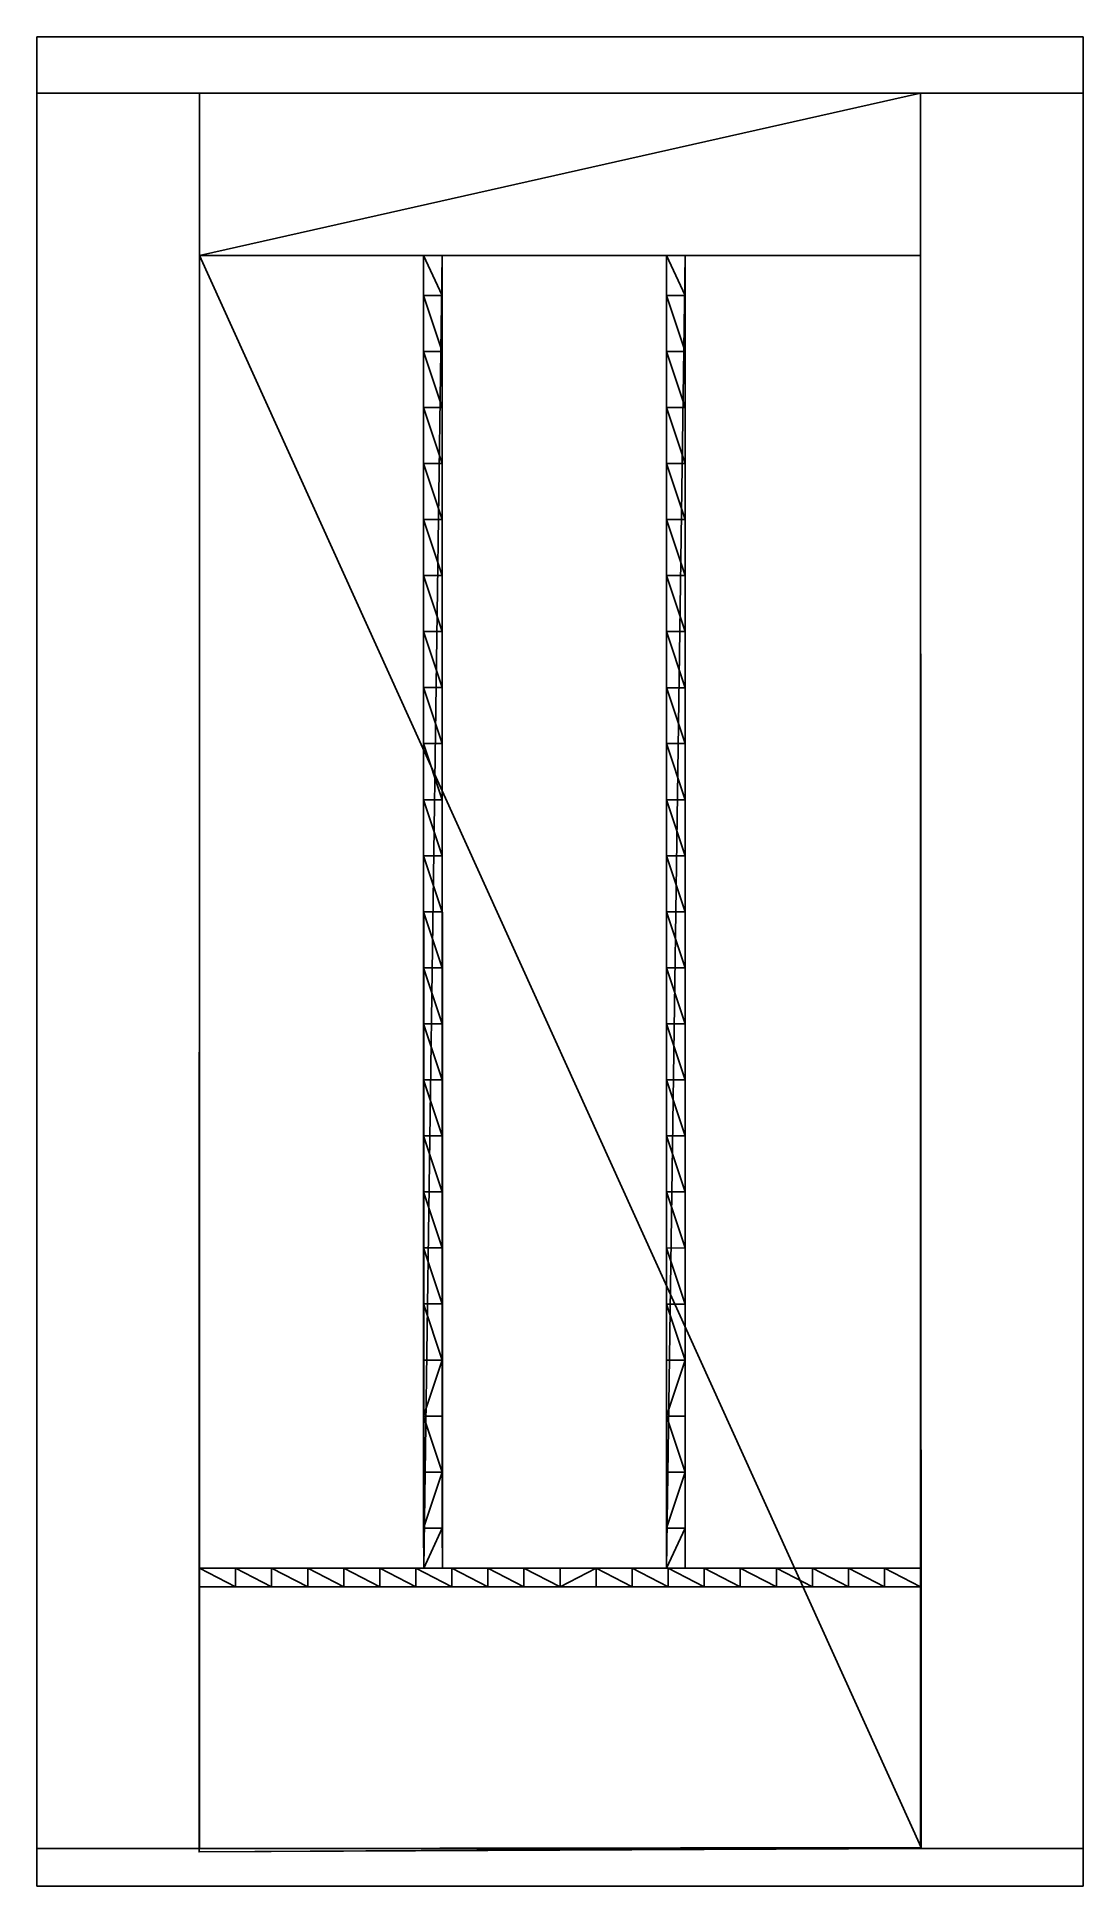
# Model space of a CAD drawing. Extents: x -140 to 140, y 0 to 495.
import ezdxf

# ---------------------------------------------------------------- set-up
doc = ezdxf.new("R2010")
doc.units = 0
doc.layers.get('0').update_dxf_attribs({"linetype": 'CONTINUOUS'})
doc.layers.add('BRANCO', color=7, linetype='CONTINUOUS')

msp = doc.modelspace()

# ---------------------------------------------------------------- linework, layer by layer
at = {"linetype": 'CONTINUOUS'}
for p, q in [((-140, 480), (-140, 495)), ((-140, 495), (140, 495)), ((140, 495), (140, 480)), ((140, 10), (140, 0))]:
    msp.add_line(p, q, dxfattribs=at)
for points in [[(-140, 495), (-140, 480), (140, 480), (140, 495)], [(-140, 480), (-140, 10), (-96.5, 10), (-96.5, 480)], [(96.5, 480), (96.5, 10), (140, 10), (140, 480)], [(-140, 10), (140, 10), (140, 0), (-140, 0)]]:
    msp.add_3dface(points, dxfattribs=at)
at = {"layer": 'BRANCO'}
for points in [[(-96.5, 480), (-96.5, 436.5), (96.5, 480), (-96.5, 480)], [(96.5, 480), (-96.5, 436.5), (96.5, 436.5), (96.5, 480)], [(-96.5, 436.5), (-96.5, 480), (96.5, 480), (-96.5, 436.5)], [(-96.5, 436.5), (96.5, 480), (96.5, 436.5), (-96.5, 436.5)], [(-96.5, 436.5), (-96.58979, 9.1188), (-96.58979, 10, -74), (-96.5, 436.5)], [(-96.5, 436.5), (-96.58979, 10, -74), (-96.50531, 436.5, -74), (-96.5, 436.5)], [(-96.50531, 436.5, -74), (-96.58979, 10, -74), (96.69047, 10.3461, -74), (-96.50531, 436.5, -74)], [(-96.5, 436.5), (-96.50531, 436.5, -74), (96.54232, 436.5, -73.8721), (-96.5, 436.5)], [(-96.50531, 436.5, -74), (96.69047, 10.3461, -74), (96.54239, 436.5, -74.00008), (-96.50531, 436.5, -74)], [(-96.5, 436.5), (96.54232, 436.5, -73.8721), (96.5, 436.5), (-96.5, 436.5)], [(-31.50531, 436.50623, -74.02586), (-31.50531, 436.50623, -24.02587), (-36.50531, 436.5, -24.02587), (-31.50531, 436.50623, -74.02586)], [(-31.50531, 436.50623, -74.02586), (-36.50531, 436.5, -24.02587), (-36.50531, 436.5, -74.02586), (-31.50531, 436.50623, -74.02586)], [(-36.48989, 85.1116, -74.02586), (-31.50531, 436.50623, -74.02586), (-36.50531, 436.5, -74.02586), (-36.48989, 85.1116, -74.02586)], [(-31.4976, 425.81202, -21.19158), (-31.51092, 436.50622, -24.02587), (-36.50531, 436.50245, -24.02652), (-31.4976, 425.81202, -21.19158)], [(-31.4976, 425.81202, -21.19158), (-36.50531, 436.50245, -24.02652), (-36.4976, 425.80579, -21.19158), (-31.4976, 425.81202, -21.19158)], [(-36.4976, 425.80579, -21.19158), (-36.50531, 436.5, -24.02587), (-36.50484, 425.80579, -74.02586), (-36.4976, 425.80579, -21.19158)], [(-36.50484, 425.80579, -74.02586), (-36.50531, 436.5, -24.02587), (-36.50531, 436.5, -74.02586), (-36.50484, 425.80579, -74.02586)], [(-36.48989, 85.1116, -74.02586), (-31.48989, 85.1178, -74.02586), (-31.50531, 436.50623, -74.02586), (-36.48989, 85.1116, -74.02586)], [(-31.50531, 436.50623, -24.02587), (-31.4976, 425.81202, -21.19158), (-31.50484, 425.81202, -74.02586), (-31.50531, 436.50623, -24.02587)], [(-31.50531, 436.50623, -24.02587), (-31.50484, 425.81202, -74.02586), (-31.50531, 436.50623, -74.02586), (-31.50531, 436.50623, -24.02587)], [(33.49469, 436.49884, -73.93605), (33.49469, 436.49884, -23.93605), (28.49469, 436.49261, -23.93605), (33.49469, 436.49884, -73.93605)], [(33.49469, 436.49884, -73.93605), (28.49469, 436.49261, -23.93605), (28.49469, 436.49261, -73.93605), (33.49469, 436.49884, -73.93605)], [(28.51011, 85.1042, -73.93605), (33.49469, 436.49884, -73.93605), (28.49469, 436.49261, -73.93605), (28.51011, 85.1042, -73.93605)], [(33.5024, 425.80463, -21.10176), (33.48908, 436.49883, -23.93605), (28.49469, 436.49506, -23.9367), (33.5024, 425.80463, -21.10176)], [(33.5024, 425.80463, -21.10176), (28.49469, 436.49506, -23.9367), (28.5024, 425.7984, -21.10176), (33.5024, 425.80463, -21.10176)], [(28.5024, 425.7984, -21.10176), (28.49469, 436.49261, -23.93605), (28.49516, 425.7984, -73.93605), (28.5024, 425.7984, -21.10176)], [(28.49516, 425.7984, -73.93605), (28.49469, 436.49261, -23.93605), (28.49469, 436.49261, -73.93605), (28.49516, 425.7984, -73.93605)], [(28.51011, 85.1042, -73.93605), (33.51012, 85.1104, -73.93605), (33.49469, 436.49884, -73.93605), (28.51011, 85.1042, -73.93605)], [(33.49469, 436.49884, -23.93605), (33.5024, 425.80463, -21.10176), (33.49516, 425.80463, -73.93605), (33.49469, 436.49884, -23.93605)], [(33.49469, 436.49884, -23.93605), (33.49516, 425.80463, -73.93605), (33.49469, 436.49884, -73.93605), (33.49469, 436.49884, -23.93605)], [(96.5, 10), (96.5, 436.5), (96.49938, 10.3458, -74), (96.5, 10)], [(96.49938, 10.3458, -74), (96.5, 436.5), (96.54239, 436.5, -73.99998), (96.49938, 10.3458, -74)], [(-36.50418, 410.80579, -74.02586), (-36.4976, 425.80579, -21.19158), (-36.50484, 425.80579, -74.02586), (-36.50418, 410.80579, -74.02586)], [(-36.4976, 410.80579, -17.53441), (-36.4976, 425.80579, -21.19158), (-36.50418, 410.80579, -74.02586), (-36.4976, 410.80579, -17.53441)], [(-31.4976, 410.81202, -17.53441), (-31.51628, 425.812, -21.19158), (-36.4976, 425.81165, -21.19301), (-31.4976, 410.81202, -17.53441)], [(-31.4976, 410.81202, -17.53441), (-36.4976, 425.81165, -21.19301), (-36.4976, 410.80579, -17.53441), (-31.4976, 410.81202, -17.53441)], [(-31.4976, 425.81202, -21.19158), (-31.50418, 410.81202, -74.02586), (-31.50484, 425.81202, -74.02586), (-31.4976, 425.81202, -21.19158)], [(-31.4976, 425.81202, -21.19158), (-31.4976, 410.81202, -17.53441), (-31.50418, 410.81202, -74.02586), (-31.4976, 425.81202, -21.19158)], [(28.49582, 410.7984, -73.93605), (28.5024, 425.7984, -21.10176), (28.49516, 425.7984, -73.93605), (28.49582, 410.7984, -73.93605)], [(28.5024, 410.7984, -17.44459), (28.5024, 425.7984, -21.10176), (28.49582, 410.7984, -73.93605), (28.5024, 410.7984, -17.44459)], [(33.5024, 410.80463, -17.44459), (33.48372, 425.80461, -21.10176), (28.5024, 425.80426, -21.10319), (33.5024, 410.80463, -17.44459)], [(33.5024, 410.80463, -17.44459), (28.5024, 425.80426, -21.10319), (28.5024, 410.7984, -17.44459), (33.5024, 410.80463, -17.44459)], [(33.5024, 425.80463, -21.10176), (33.49582, 410.80463, -73.93605), (33.49516, 425.80463, -73.93605), (33.5024, 425.80463, -21.10176)], [(33.5024, 425.80463, -21.10176), (33.5024, 410.80463, -17.44459), (33.49582, 410.80463, -73.93605), (33.5024, 425.80463, -21.10176)], [(-36.4976, 395.80579, -74.02586), (-36.4976, 410.80579, -17.53441), (-36.50418, 410.80579, -74.02586), (-36.4976, 395.80579, -74.02586)], [(-31.4976, 395.81202, -14.24323), (-31.51628, 410.812, -17.53441), (-36.4976, 410.80579, -17.53383), (-31.4976, 395.81202, -14.24323)], [(-36.4976, 395.80579, -14.24323), (-36.4976, 410.80579, -17.53441), (-36.4976, 395.80579, -74.02586), (-36.4976, 395.80579, -14.24323)], [(-31.4976, 395.81202, -14.24323), (-36.4976, 410.80579, -17.53383), (-36.4976, 395.80579, -14.24323), (-31.4976, 395.81202, -14.24323)], [(-31.4976, 410.81202, -17.53441), (-31.4976, 395.81202, -74.02586), (-31.50418, 410.81202, -74.02586), (-31.4976, 410.81202, -17.53441)], [(-31.4976, 410.81202, -17.53441), (-31.4976, 395.81202, -14.24323), (-31.4976, 395.81202, -74.02586), (-31.4976, 410.81202, -17.53441)], [(28.5024, 395.7984, -73.93605), (28.5024, 410.7984, -17.44459), (28.49582, 410.7984, -73.93605), (28.5024, 395.7984, -73.93605)], [(33.5024, 395.80463, -14.15342), (33.48372, 410.8046, -17.44459), (28.5024, 410.7984, -17.44401), (33.5024, 395.80463, -14.15342)], [(28.5024, 395.7984, -14.15342), (28.5024, 410.7984, -17.44459), (28.5024, 395.7984, -73.93605), (28.5024, 395.7984, -14.15342)], [(33.5024, 395.80463, -14.15342), (28.5024, 410.7984, -17.44401), (28.5024, 395.7984, -14.15342), (33.5024, 395.80463, -14.15342)], [(33.5024, 410.80463, -17.44459), (33.5024, 395.80463, -73.93605), (33.49582, 410.80463, -73.93605), (33.5024, 410.80463, -17.44459)], [(33.5024, 410.80463, -17.44459), (33.5024, 395.80463, -14.15342), (33.5024, 395.80463, -73.93605), (33.5024, 410.80463, -17.44459)], [(-31.4976, 380.81202, -11.31253), (-31.51628, 395.812, -14.24323), (-36.4976, 395.81177, -14.2444), (-31.4976, 380.81202, -11.31253)], [(-31.4976, 380.81202, -11.31253), (-36.4976, 395.81177, -14.2444), (-36.4976, 380.80579, -11.31253), (-31.4976, 380.81202, -11.31253)], [(-36.4976, 380.80579, -11.31253), (-36.4976, 395.80579, -14.24323), (-36.4976, 380.80579, -74.02586), (-36.4976, 380.80579, -11.31253)], [(-36.4976, 380.80579, -74.02586), (-36.4976, 395.80579, -14.24323), (-36.4976, 395.80579, -74.02586), (-36.4976, 380.80579, -74.02586)], [(-31.4976, 395.81202, -14.24323), (-31.4976, 380.81202, -11.31253), (-31.4976, 380.81202, -74.02586), (-31.4976, 395.81202, -14.24323)], [(-31.4976, 395.81202, -14.24323), (-31.4976, 380.81202, -74.02586), (-31.4976, 395.81202, -74.02586), (-31.4976, 395.81202, -14.24323)], [(33.5024, 380.80463, -11.22272), (33.48372, 395.8046, -14.15342), (28.5024, 395.80437, -14.15458), (33.5024, 380.80463, -11.22272)], [(33.5024, 380.80463, -11.22272), (28.5024, 395.80437, -14.15458), (28.5024, 380.7984, -11.22272), (33.5024, 380.80463, -11.22272)], [(28.5024, 380.7984, -11.22272), (28.5024, 395.7984, -14.15342), (28.5024, 380.7984, -73.93605), (28.5024, 380.7984, -11.22272)], [(28.5024, 380.7984, -73.93605), (28.5024, 395.7984, -14.15342), (28.5024, 395.7984, -73.93605), (28.5024, 380.7984, -73.93605)], [(33.5024, 395.80463, -14.15342), (33.5024, 380.80463, -11.22272), (33.5024, 380.80463, -73.93605), (33.5024, 395.80463, -14.15342)], [(33.5024, 395.80463, -14.15342), (33.5024, 380.80463, -73.93605), (33.5024, 395.80463, -73.93605), (33.5024, 395.80463, -14.15342)], [(-36.4976, 365.8058, -8.72363), (-36.4976, 380.80579, -11.31253), (-36.50221, 365.8058, -74.02586), (-36.4976, 365.8058, -8.72363)], [(-36.50221, 365.8058, -74.02586), (-36.4976, 380.80579, -11.31253), (-36.4976, 380.80579, -74.02586), (-36.50221, 365.8058, -74.02586)], [(-31.4976, 365.812, -8.72363), (-31.51628, 380.812, -11.31253), (-36.4976, 380.80579, -11.31253), (-31.4976, 365.812, -8.72363)], [(-31.4976, 365.812, -8.72363), (-36.4976, 380.80579, -11.31253), (-36.4976, 365.8058, -8.72363), (-31.4976, 365.812, -8.72363)], [(-31.4976, 380.81202, -11.31253), (-31.4976, 365.812, -8.72363), (-31.50221, 365.812, -74.02586), (-31.4976, 380.81202, -11.31253)], [(-31.4976, 380.81202, -11.31253), (-31.50221, 365.812, -74.02586), (-31.4976, 380.81202, -74.02586), (-31.4976, 380.81202, -11.31253)], [(28.5024, 365.7984, -8.633812), (28.5024, 380.7984, -11.22272), (28.49779, 365.7984, -73.93605), (28.5024, 365.7984, -8.633812)], [(28.49779, 365.7984, -73.93605), (28.5024, 380.7984, -11.22272), (28.5024, 380.7984, -73.93605), (28.49779, 365.7984, -73.93605)], [(33.5024, 365.8046, -8.633812), (33.48372, 380.8046, -11.22272), (28.5024, 380.7984, -11.22272), (33.5024, 365.8046, -8.633812)], [(33.5024, 365.8046, -8.633812), (28.5024, 380.7984, -11.22272), (28.5024, 365.7984, -8.633812), (33.5024, 365.8046, -8.633812)], [(33.5024, 380.80463, -11.22272), (33.5024, 365.8046, -8.633812), (33.49779, 365.8046, -73.93605), (33.5024, 380.80463, -11.22272)], [(33.5024, 380.80463, -11.22272), (33.49779, 365.8046, -73.93605), (33.5024, 380.80463, -73.93605), (33.5024, 380.80463, -11.22272)], [(-31.50531, 350.8573, -6.52009), (-36.4976, 365.8144, -8.724894), (-36.50531, 350.8511, -6.52009), (-31.50531, 350.8573, -6.52009)], [(-36.50531, 350.8511, -6.52009), (-36.4976, 365.8058, -8.72363), (-36.4976, 350.8058, -74.02586), (-36.50531, 350.8511, -6.52009)], [(-36.4976, 350.8058, -74.02586), (-36.4976, 365.8058, -8.72363), (-36.50221, 365.8058, -74.02586), (-36.4976, 350.8058, -74.02586)], [(-31.50531, 350.8573, -6.52009), (-31.52394, 365.812, -8.72363), (-36.4976, 365.8144, -8.724894), (-31.50531, 350.8573, -6.52009)], [(-31.4976, 365.812, -8.72363), (-31.50531, 350.8573, -6.52009), (-31.4976, 350.812, -74.02586), (-31.4976, 365.812, -8.72363)], [(-31.4976, 365.812, -8.72363), (-31.4976, 350.812, -74.02586), (-31.50221, 365.812, -74.02586), (-31.4976, 365.812, -8.72363)], [(33.49469, 350.8499, -6.430273), (28.50241, 365.807, -8.635076), (28.49469, 350.8437, -6.430273), (33.49469, 350.8499, -6.430273)], [(28.49469, 350.8437, -6.430273), (28.5024, 365.7984, -8.633812), (28.5024, 350.7984, -73.93605), (28.49469, 350.8437, -6.430273)], [(28.5024, 350.7984, -73.93605), (28.5024, 365.7984, -8.633812), (28.49779, 365.7984, -73.93605), (28.5024, 350.7984, -73.93605)], [(33.49469, 350.8499, -6.430273), (33.47606, 365.8046, -8.633812), (28.50241, 365.807, -8.635076), (33.49469, 350.8499, -6.430273)], [(33.5024, 365.8046, -8.633812), (33.49469, 350.8499, -6.430273), (33.5024, 350.8046, -73.93605), (33.5024, 365.8046, -8.633812)], [(33.5024, 365.8046, -8.633812), (33.5024, 350.8046, -73.93605), (33.49779, 365.8046, -73.93605), (33.5024, 365.8046, -8.633812)], [(-31.4976, 335.812, -4.78154), (-31.51634, 350.8573, -6.52009), (-36.50531, 350.8597, -6.521357), (-31.4976, 335.812, -4.78154)], [(-31.4976, 335.812, -4.78154), (-36.50531, 350.8597, -6.521357), (-36.4976, 335.8058, -4.78154), (-31.4976, 335.812, -4.78154)], [(-36.4976, 335.8058, -4.78154), (-36.50531, 350.8511, -6.52009), (-36.4976, 335.8058, -74.02586), (-36.4976, 335.8058, -4.78154)], [(-36.4976, 335.8058, -74.02586), (-36.50531, 350.8511, -6.52009), (-36.4976, 350.8058, -74.02586), (-36.4976, 335.8058, -74.02586)], [(-31.50531, 350.8573, -6.52009), (-31.4976, 335.812, -4.78154), (-31.4976, 335.812, -74.02586), (-31.50531, 350.8573, -6.52009)], [(-31.50531, 350.8573, -6.52009), (-31.4976, 335.812, -74.02586), (-31.4976, 350.812, -74.02586), (-31.50531, 350.8573, -6.52009)], [(33.5024, 335.8046, -4.691723), (33.48366, 350.8499, -6.430273), (28.49469, 350.8523, -6.43154), (33.5024, 335.8046, -4.691723)], [(33.5024, 335.8046, -4.691723), (28.49469, 350.8523, -6.43154), (28.5024, 335.7984, -4.691723), (33.5024, 335.8046, -4.691723)], [(28.5024, 335.7984, -4.691723), (28.49469, 350.8437, -6.430273), (28.5024, 335.7984, -73.93605), (28.5024, 335.7984, -4.691723)], [(28.5024, 335.7984, -73.93605), (28.49469, 350.8437, -6.430273), (28.5024, 350.7984, -73.93605), (28.5024, 335.7984, -73.93605)], [(33.49469, 350.8499, -6.430273), (33.5024, 335.8046, -4.691723), (33.5024, 335.8046, -73.93605), (33.49469, 350.8499, -6.430273)], [(33.49469, 350.8499, -6.430273), (33.5024, 335.8046, -73.93605), (33.5024, 350.8046, -73.93605), (33.49469, 350.8499, -6.430273)], [(-36.4976, 320.8058, -3.235925), (-36.4976, 335.8058, -4.78154), (-36.50023, 320.8058, -74.02586), (-36.4976, 320.8058, -3.235925)], [(-36.50023, 320.8058, -74.02586), (-36.4976, 335.8058, -4.78154), (-36.4976, 335.8058, -74.02586), (-36.50023, 320.8058, -74.02586)], [(-31.4976, 320.812, -3.235925), (-31.51628, 335.812, -4.78154), (-36.4976, 335.8119, -4.782173), (-31.4976, 320.812, -3.235925)], [(-31.4976, 320.812, -3.235925), (-36.4976, 335.8119, -4.782173), (-36.4976, 320.8058, -3.235925), (-31.4976, 320.812, -3.235925)], [(-31.4976, 335.812, -4.78154), (-31.4976, 320.812, -3.235925), (-31.50023, 320.812, -74.02586), (-31.4976, 335.812, -4.78154)], [(-31.4976, 335.812, -4.78154), (-31.50023, 320.812, -74.02586), (-31.4976, 335.812, -74.02586), (-31.4976, 335.812, -4.78154)], [(28.5024, 320.7984, -3.146107), (28.5024, 335.7984, -4.691723), (28.49977, 320.7984, -73.93605), (28.5024, 320.7984, -3.146107)], [(28.49977, 320.7984, -73.93605), (28.5024, 335.7984, -4.691723), (28.5024, 335.7984, -73.93605), (28.49977, 320.7984, -73.93605)], [(33.5024, 320.8046, -3.146107), (33.48372, 335.8046, -4.691723), (28.5024, 335.8045, -4.692356), (33.5024, 320.8046, -3.146107)], [(33.5024, 320.8046, -3.146107), (28.5024, 335.8045, -4.692356), (28.5024, 320.7984, -3.146107), (33.5024, 320.8046, -3.146107)], [(33.5024, 335.8046, -4.691723), (33.5024, 320.8046, -3.146107), (33.49977, 320.8046, -73.93605), (33.5024, 335.8046, -4.691723)], [(33.5024, 335.8046, -4.691723), (33.49977, 320.8046, -73.93605), (33.5024, 335.8046, -73.93605), (33.5024, 335.8046, -4.691723)], [(-31.50531, 305.8829, -1.9243), (-36.4976, 320.8145, -3.236689), (-36.50531, 305.8767, -1.9243), (-31.50531, 305.8829, -1.9243)], [(-36.50531, 305.8767, -1.9243), (-36.4976, 320.8058, -3.235925), (-36.4976, 305.8058, -74.02586), (-36.50531, 305.8767, -1.9243)], [(-31.50531, 305.8829, -1.9243), (-31.52391, 320.812, -3.235925), (-36.4976, 320.8145, -3.236689), (-31.50531, 305.8829, -1.9243)], [(-36.4976, 305.8058, -74.02586), (-36.4976, 320.8058, -3.235925), (-36.4976, 320.8058, -74.02586), (-36.4976, 305.8058, -74.02586)], [(-31.4976, 320.812, -3.235925), (-31.50531, 305.8829, -1.9243), (-31.4976, 305.812, -74.02586), (-31.4976, 320.812, -3.235925)], [(-31.4976, 320.812, -3.235925), (-31.4976, 305.812, -74.02586), (-31.4976, 320.812, -74.02586), (-31.4976, 320.812, -3.235925)], [(33.49469, 305.8756, -1.834482), (28.50241, 320.8071, -3.146872), (28.49469, 305.8693, -1.834482), (33.49469, 305.8756, -1.834482)], [(28.49469, 305.8693, -1.834482), (28.5024, 320.7984, -3.146107), (28.5024, 305.7984, -73.93605), (28.49469, 305.8693, -1.834482)], [(28.5024, 305.7984, -73.93605), (28.5024, 320.7984, -3.146107), (28.5024, 320.7984, -73.93605), (28.5024, 305.7984, -73.93605)], [(33.49469, 305.8756, -1.834482), (33.47609, 320.8046, -3.146107), (28.50241, 320.8071, -3.146872), (33.49469, 305.8756, -1.834482)], [(33.5024, 320.8046, -3.146107), (33.49469, 305.8756, -1.834482), (33.5024, 305.8046, -73.93605), (33.5024, 320.8046, -3.146107)], [(33.5024, 320.8046, -3.146107), (33.5024, 305.8046, -73.93605), (33.5024, 320.8046, -73.93605), (33.5024, 320.8046, -3.146107)], [(-31.4976, 290.812, -1.164051), (-31.51637, 305.8829, -1.9243), (-36.50531, 305.8855, -1.925067), (-31.4976, 290.812, -1.164051)], [(-31.4976, 290.812, -1.164051), (-36.50531, 305.8855, -1.925067), (-36.4976, 290.8058, -1.164051), (-31.4976, 290.812, -1.164051)], [(-36.4976, 290.8058, -1.164051), (-36.50531, 305.8767, -1.9243), (-36.49892, 290.8058, -74.02586), (-36.4976, 290.8058, -1.164051)], [(-36.49892, 290.8058, -74.02586), (-36.50531, 305.8767, -1.9243), (-36.4976, 305.8058, -74.02586), (-36.49892, 290.8058, -74.02586)], [(-31.50531, 305.8829, -1.9243), (-31.4976, 290.812, -1.164051), (-31.49892, 290.812, -74.02586), (-31.50531, 305.8829, -1.9243)], [(-31.50531, 305.8829, -1.9243), (-31.49892, 290.812, -74.02586), (-31.4976, 305.812, -74.02586), (-31.50531, 305.8829, -1.9243)], [(33.5024, 290.8046, -1.074234), (33.48363, 305.8755, -1.834482), (28.49469, 305.8781, -1.835249), (33.5024, 290.8046, -1.074234)], [(33.5024, 290.8046, -1.074234), (28.49469, 305.8781, -1.835249), (28.5024, 290.7984, -1.074234), (33.5024, 290.8046, -1.074234)], [(28.5024, 290.7984, -1.074234), (28.49469, 305.8693, -1.834482), (28.50109, 290.7984, -73.93605), (28.5024, 290.7984, -1.074234)], [(28.50109, 290.7984, -73.93605), (28.49469, 305.8693, -1.834482), (28.5024, 305.7984, -73.93605), (28.50109, 290.7984, -73.93605)], [(33.49469, 305.8756, -1.834482), (33.5024, 290.8046, -1.074234), (33.50108, 290.8046, -73.93605), (33.49469, 305.8756, -1.834482)], [(33.49469, 305.8756, -1.834482), (33.50108, 290.8046, -73.93605), (33.5024, 305.8046, -73.93605), (33.49469, 305.8756, -1.834482)], [(-36.4976, 275.8058, -0.394993), (-36.4976, 290.8058, -1.164051), (-36.49826, 275.8058, -74.02586), (-36.4976, 275.8058, -0.394993)], [(-36.49826, 275.8058, -74.02586), (-36.4976, 290.8058, -1.164051), (-36.4976, 290.8058, -74.02586), (-36.49826, 275.8058, -74.02586)], [(-31.4976, 275.812, -0.394993), (-31.51628, 290.812, -1.164051), (-36.4976, 290.8058, -1.163961), (-31.4976, 275.812, -0.394993)], [(-31.4976, 275.812, -0.394993), (-36.4976, 290.8058, -1.163961), (-36.4976, 275.8058, -0.394993), (-31.4976, 275.812, -0.394993)], [(-31.4976, 290.812, -1.164051), (-31.4976, 275.812, -0.394993), (-31.49826, 275.812, -74.02586), (-31.4976, 290.812, -1.164051)], [(-31.4976, 290.812, -1.164051), (-31.49826, 275.812, -74.02586), (-31.4976, 290.812, -74.02586), (-31.4976, 290.812, -1.164051)], [(28.5024, 275.7984, -0.305175), (28.5024, 290.7984, -1.074234), (28.50174, 275.7984, -73.93605), (28.5024, 275.7984, -0.305175)], [(28.50174, 275.7984, -73.93605), (28.5024, 290.7984, -1.074234), (28.5024, 290.7984, -73.93605), (28.50174, 275.7984, -73.93605)], [(33.5024, 275.8046, -0.305175), (33.48372, 290.8046, -1.074234), (28.5024, 290.7984, -1.074144), (33.5024, 275.8046, -0.305175)], [(33.5024, 275.8046, -0.305175), (28.5024, 290.7984, -1.074144), (28.5024, 275.7984, -0.305175), (33.5024, 275.8046, -0.305175)], [(33.5024, 290.8046, -1.074234), (33.5024, 275.8046, -0.305175), (33.50174, 275.8046, -73.93605), (33.5024, 290.8046, -1.074234)], [(33.5024, 290.8046, -1.074234), (33.50174, 275.8046, -73.93605), (33.5024, 290.8046, -73.93605), (33.5024, 290.8046, -1.074234)], [(-31.4976, 260.812, -0.394993), (-36.4976, 275.812, -0.394993), (-36.50531, 260.8042, -0.394993), (-31.4976, 260.812, -0.394993)], [(-31.4976, 260.812, -0.394993), (-31.4976, 275.812, -0.394993), (-36.4976, 275.812, -0.394993), (-31.4976, 260.812, -0.394993)], [(-36.4976, 260.8058, -0.394993), (-36.4976, 275.8058, -0.394993), (-36.4976, 260.8058, -74.02586), (-36.4976, 260.8058, -0.394993)], [(-36.4976, 260.8058, -74.02586), (-36.4976, 275.8058, -0.394993), (-36.4976, 275.8058, -74.02586), (-36.4976, 260.8058, -74.02586)], [(-31.4976, 275.812, -0.394993), (-31.4976, 260.812, -0.394993), (-31.4976, 260.812, -74.02586), (-31.4976, 275.812, -0.394993)], [(-31.4976, 275.812, -0.394993), (-31.4976, 260.812, -74.02586), (-31.4976, 275.812, -74.02586), (-31.4976, 275.812, -0.394993)], [(33.5024, 260.8046, -0.305175), (28.5024, 275.8046, -0.305175), (28.49469, 260.7968, -0.305175), (33.5024, 260.8046, -0.305175)], [(33.5024, 260.8046, -0.305175), (33.5024, 275.8046, -0.305175), (28.5024, 275.8046, -0.305175), (33.5024, 260.8046, -0.305175)], [(28.5024, 260.7984, -0.305175), (28.5024, 275.7984, -0.305175), (28.5024, 260.7984, -73.93605), (28.5024, 260.7984, -0.305175)], [(28.5024, 260.7984, -73.93605), (28.5024, 275.7984, -0.305175), (28.5024, 275.7984, -73.93605), (28.5024, 260.7984, -73.93605)], [(33.5024, 275.8046, -0.305175), (33.5024, 260.8046, -0.305175), (33.5024, 260.8046, -73.93605), (33.5024, 275.8046, -0.305175)], [(33.5024, 275.8046, -0.305175), (33.5024, 260.8046, -73.93605), (33.5024, 275.8046, -73.93605), (33.5024, 275.8046, -0.305175)], [(-36.49694, 245.8058, -74.02586), (-36.50531, 260.8042, -0.394993), (-36.4976, 260.8058, -74.02586), (-36.49694, 245.8058, -74.02586)], [(-36.4976, 245.8058, -0.564159), (-36.50531, 260.8042, -0.394993), (-36.49694, 245.8058, -74.02586), (-36.4976, 245.8058, -0.564159)], [(-31.4976, 245.812, -0.564159), (-31.52111, 260.812, -0.394993), (-36.4976, 260.812, -0.394993), (-31.4976, 245.812, -0.564159)], [(-31.4976, 245.812, -0.564159), (-36.4976, 260.812, -0.394993), (-36.4976, 245.8058, -0.564159), (-31.4976, 245.812, -0.564159)], [(-31.50531, 260.8104, -0.394993), (-31.49694, 245.812, -74.02586), (-31.4976, 260.812, -74.02586), (-31.50531, 260.8104, -0.394993)], [(-31.50531, 260.8104, -0.394993), (-31.4976, 245.812, -0.564159), (-31.49694, 245.812, -74.02586), (-31.50531, 260.8104, -0.394993)], [(28.50306, 245.7984, -73.93605), (28.49469, 260.7968, -0.305175), (28.5024, 260.7984, -73.93605), (28.50306, 245.7984, -73.93605)], [(28.5024, 245.7984, -0.474342), (28.49469, 260.7968, -0.305175), (28.50306, 245.7984, -73.93605), (28.5024, 245.7984, -0.474342)], [(33.5024, 245.8046, -0.474342), (33.47889, 260.8046, -0.305175), (28.5024, 260.8046, -0.305175), (33.5024, 245.8046, -0.474342)], [(33.5024, 245.8046, -0.474342), (28.5024, 260.8046, -0.305175), (28.5024, 245.7984, -0.474342), (33.5024, 245.8046, -0.474342)], [(33.49469, 260.803, -0.305175), (33.50306, 245.8046, -73.93605), (33.5024, 260.8046, -73.93605), (33.49469, 260.803, -0.305175)], [(33.49469, 260.803, -0.305175), (33.5024, 245.8046, -0.474342), (33.50306, 245.8046, -73.93605), (33.49469, 260.803, -0.305175)], [(-31.4976, 230.812, -1.071991), (-31.4976, 245.812, -0.564159), (-36.4976, 245.8058, -0.564159), (-31.4976, 230.812, -1.071991)], [(-36.4976, 230.8058, -1.071991), (-36.4976, 245.8058, -0.564159), (-36.4976, 230.8058, -74.02586), (-36.4976, 230.8058, -1.071991)], [(-36.4976, 230.8058, -74.02586), (-36.4976, 245.8058, -0.564159), (-36.4976, 245.8058, -74.02586), (-36.4976, 230.8058, -74.02586)], [(-31.4976, 230.812, -1.071991), (-36.4976, 245.8058, -0.564159), (-36.4976, 230.8058, -1.071991), (-31.4976, 230.812, -1.071991)], [(-31.4976, 245.812, -0.564159), (-31.4976, 230.812, -1.071991), (-31.4976, 230.812, -74.02586), (-31.4976, 245.812, -0.564159)], [(-31.4976, 245.812, -0.564159), (-31.4976, 230.812, -74.02586), (-31.4976, 245.812, -74.02586), (-31.4976, 245.812, -0.564159)], [(33.5024, 230.8046, -0.982173), (33.5024, 245.8046, -0.474342), (28.5024, 245.7984, -0.474342), (33.5024, 230.8046, -0.982173)], [(28.5024, 230.7984, -0.982173), (28.5024, 245.7984, -0.474342), (28.5024, 230.7984, -73.93605), (28.5024, 230.7984, -0.982173)], [(28.5024, 230.7984, -73.93605), (28.5024, 245.7984, -0.474342), (28.5024, 245.7984, -73.93605), (28.5024, 230.7984, -73.93605)], [(33.5024, 230.8046, -0.982173), (28.5024, 245.7984, -0.474342), (28.5024, 230.7984, -0.982173), (33.5024, 230.8046, -0.982173)], [(33.5024, 245.8046, -0.474342), (33.5024, 230.8046, -0.982173), (33.5024, 230.8046, -73.93605), (33.5024, 245.8046, -0.474342)], [(33.5024, 245.8046, -0.474342), (33.5024, 230.8046, -73.93605), (33.5024, 245.8046, -73.93605), (33.5024, 245.8046, -0.474342)], [(-31.4976, 215.812, -1.919265), (-31.4976, 230.812, -1.071991), (-36.4976, 230.8058, -1.071991), (-31.4976, 215.812, -1.919265)], [(-36.4976, 215.8058, -1.919265), (-36.4976, 230.8058, -1.071991), (-36.49562, 215.8058, -74.02586), (-36.4976, 215.8058, -1.919265)], [(-36.49562, 215.8058, -74.02586), (-36.4976, 230.8058, -1.071991), (-36.4976, 230.8058, -74.02586), (-36.49562, 215.8058, -74.02586)], [(-31.4976, 215.812, -1.919265), (-36.4976, 230.8058, -1.071991), (-36.4976, 215.8058, -1.919265), (-31.4976, 215.812, -1.919265)], [(-31.4976, 230.812, -1.071991), (-31.4976, 215.812, -1.919265), (-31.49562, 215.812, -74.02586), (-31.4976, 230.812, -1.071991)], [(-31.4976, 230.812, -1.071991), (-31.49562, 215.812, -74.02586), (-31.4976, 230.812, -74.02586), (-31.4976, 230.812, -1.071991)], [(33.5024, 215.8046, -1.829447), (33.5024, 230.8046, -0.982173), (28.5024, 230.7984, -0.982173), (33.5024, 215.8046, -1.829447)], [(28.5024, 215.7984, -1.829447), (28.5024, 230.7984, -0.982173), (28.50438, 215.7984, -73.93605), (28.5024, 215.7984, -1.829447)], [(28.50438, 215.7984, -73.93605), (28.5024, 230.7984, -0.982173), (28.5024, 230.7984, -73.93605), (28.50438, 215.7984, -73.93605)], [(33.5024, 215.8046, -1.829447), (28.5024, 230.7984, -0.982173), (28.5024, 215.7984, -1.829447), (33.5024, 215.8046, -1.829447)], [(33.5024, 230.8046, -0.982173), (33.5024, 215.8046, -1.829447), (33.50438, 215.8046, -73.93605), (33.5024, 230.8046, -0.982173)], [(33.5024, 230.8046, -0.982173), (33.50438, 215.8046, -73.93605), (33.5024, 230.8046, -73.93605), (33.5024, 230.8046, -0.982173)], [(-31.4976, 200.812, -3.107285), (-31.4976, 215.812, -1.919265), (-36.4976, 215.8058, -1.919265), (-31.4976, 200.812, -3.107285)], [(-36.4976, 200.8058, -3.107285), (-36.4976, 215.8058, -1.919265), (-36.4976, 200.8058, -74.02586), (-36.4976, 200.8058, -3.107285)], [(-36.4976, 200.8058, -74.02586), (-36.4976, 215.8058, -1.919265), (-36.4976, 215.8058, -74.02586), (-36.4976, 200.8058, -74.02586)], [(-31.4976, 200.812, -3.107285), (-36.4976, 215.8058, -1.919265), (-36.4976, 200.8058, -3.107285), (-31.4976, 200.812, -3.107285)], [(-31.4976, 215.812, -1.919265), (-31.4976, 200.812, -3.107285), (-31.4976, 200.812, -74.02586), (-31.4976, 215.812, -1.919265)], [(-31.4976, 215.812, -1.919265), (-31.4976, 200.812, -74.02586), (-31.4976, 215.812, -74.02586), (-31.4976, 215.812, -1.919265)], [(33.5024, 200.8046, -3.017467), (33.5024, 215.8046, -1.829447), (28.5024, 215.7984, -1.829447), (33.5024, 200.8046, -3.017467)], [(28.5024, 200.7984, -3.017467), (28.5024, 215.7984, -1.829447), (28.5024, 200.7984, -73.93605), (28.5024, 200.7984, -3.017467)], [(28.5024, 200.7984, -73.93605), (28.5024, 215.7984, -1.829447), (28.5024, 215.7984, -73.93605), (28.5024, 200.7984, -73.93605)], [(33.5024, 200.8046, -3.017467), (28.5024, 215.7984, -1.829447), (28.5024, 200.7984, -3.017467), (33.5024, 200.8046, -3.017467)], [(33.5024, 215.8046, -1.829447), (33.5024, 200.8046, -3.017467), (33.5024, 200.8046, -73.93605), (33.5024, 215.8046, -1.829447)], [(33.5024, 215.8046, -1.829447), (33.5024, 200.8046, -73.93605), (33.5024, 215.8046, -73.93605), (33.5024, 215.8046, -1.829447)], [(-31.4976, 185.812, -4.637887), (-31.51628, 200.812, -3.107285), (-36.4976, 200.8058, -3.107285), (-31.4976, 185.812, -4.637887)], [(-36.4976, 185.8058, -4.637887), (-36.4976, 200.8058, -3.107285), (-36.4976, 185.8058, -74.02586), (-36.4976, 185.8058, -4.637887)], [(-36.4976, 185.8058, -74.02586), (-36.4976, 200.8058, -3.107285), (-36.4976, 200.8058, -74.02586), (-36.4976, 185.8058, -74.02586)], [(-31.4976, 185.812, -4.637887), (-36.4976, 200.8058, -3.107285), (-36.4976, 185.8058, -4.637887), (-31.4976, 185.812, -4.637887)], [(-31.4976, 200.812, -3.107285), (-31.4976, 185.812, -4.637887), (-31.4976, 185.812, -74.02586), (-31.4976, 200.812, -3.107285)], [(-31.4976, 200.812, -3.107285), (-31.4976, 185.812, -74.02586), (-31.4976, 200.812, -74.02586), (-31.4976, 200.812, -3.107285)], [(33.5024, 185.8046, -4.54807), (33.48372, 200.8046, -3.017467), (28.5024, 200.7984, -3.017467), (33.5024, 185.8046, -4.54807)], [(28.5024, 185.7984, -4.54807), (28.5024, 200.7984, -3.017467), (28.5024, 185.7984, -73.93605), (28.5024, 185.7984, -4.54807)], [(28.5024, 185.7984, -73.93605), (28.5024, 200.7984, -3.017467), (28.5024, 200.7984, -73.93605), (28.5024, 185.7984, -73.93605)], [(33.5024, 185.8046, -4.54807), (28.5024, 200.7984, -3.017467), (28.5024, 185.7984, -4.54807), (33.5024, 185.8046, -4.54807)], [(33.5024, 200.8046, -3.017467), (33.5024, 185.8046, -4.54807), (33.5024, 185.8046, -73.93605), (33.5024, 200.8046, -3.017467)], [(33.5024, 200.8046, -3.017467), (33.5024, 185.8046, -73.93605), (33.5024, 200.8046, -73.93605), (33.5024, 200.8046, -3.017467)], [(-31.4976, 170.812, -6.513462), (-31.51628, 185.812, -4.637887), (-36.4976, 185.8058, -4.637887), (-31.4976, 170.812, -6.513462)], [(-36.4976, 170.8058, -6.513462), (-36.4976, 185.8058, -4.637887), (-36.49365, 170.8058, -74.02586), (-36.4976, 170.8058, -6.513462)], [(-36.49365, 170.8058, -74.02586), (-36.4976, 185.8058, -4.637887), (-36.4976, 185.8058, -74.02586), (-36.49365, 170.8058, -74.02586)], [(-31.4976, 170.812, -6.513462), (-36.4976, 185.8058, -4.637887), (-36.4976, 170.8058, -6.513462), (-31.4976, 170.812, -6.513462)], [(-31.4976, 185.812, -4.637887), (-31.4976, 170.812, -6.513462), (-31.49365, 170.812, -74.02586), (-31.4976, 185.812, -4.637887)], [(-31.4976, 185.812, -4.637887), (-31.49365, 170.812, -74.02586), (-31.4976, 185.812, -74.02586), (-31.4976, 185.812, -4.637887)], [(33.5024, 170.8046, -6.423644), (33.48372, 185.8046, -4.54807), (28.5024, 185.7984, -4.54807), (33.5024, 170.8046, -6.423644)], [(28.5024, 170.7984, -6.423644), (28.5024, 185.7984, -4.54807), (28.50635, 170.7984, -73.93605), (28.5024, 170.7984, -6.423644)], [(28.50635, 170.7984, -73.93605), (28.5024, 185.7984, -4.54807), (28.5024, 185.7984, -73.93605), (28.50635, 170.7984, -73.93605)], [(33.5024, 170.8046, -6.423644), (28.5024, 185.7984, -4.54807), (28.5024, 170.7984, -6.423644), (33.5024, 170.8046, -6.423644)], [(33.5024, 185.8046, -4.54807), (33.5024, 170.8046, -6.423644), (33.50635, 170.8046, -73.93605), (33.5024, 185.8046, -4.54807)], [(33.5024, 185.8046, -4.54807), (33.50635, 170.8046, -73.93605), (33.5024, 185.8046, -73.93605), (33.5024, 185.8046, -4.54807)], [(-31.4976, 155.812, -8.736963), (-31.4976, 170.812, -6.513462), (-36.4976, 170.8058, -6.513462), (-31.4976, 155.812, -8.736963)], [(-36.4976, 155.8058, -8.736963), (-36.4976, 170.8058, -6.513462), (-36.4976, 155.8058, -74.02586), (-36.4976, 155.8058, -8.736963)], [(-36.4976, 155.8058, -74.02586), (-36.4976, 170.8058, -6.513462), (-36.4976, 170.8058, -74.02586), (-36.4976, 155.8058, -74.02586)], [(-31.4976, 155.812, -8.736963), (-36.4976, 170.8058, -6.513462), (-36.4976, 155.8058, -8.736963), (-31.4976, 155.812, -8.736963)], [(-31.4976, 170.812, -6.513462), (-31.4976, 155.812, -8.736963), (-31.4976, 155.812, -74.02586), (-31.4976, 170.812, -6.513462)], [(-31.4976, 170.812, -6.513462), (-31.4976, 155.812, -74.02586), (-31.4976, 170.812, -74.02586), (-31.4976, 170.812, -6.513462)], [(33.5024, 155.8046, -8.647145), (33.5024, 170.8046, -6.423644), (28.5024, 170.7984, -6.423644), (33.5024, 155.8046, -8.647145)], [(28.5024, 155.7984, -8.647145), (28.5024, 170.7984, -6.423644), (28.5024, 155.7984, -73.93605), (28.5024, 155.7984, -8.647145)], [(28.5024, 155.7984, -73.93605), (28.5024, 170.7984, -6.423644), (28.5024, 170.7984, -73.93605), (28.5024, 155.7984, -73.93605)], [(33.5024, 155.8046, -8.647145), (28.5024, 170.7984, -6.423644), (28.5024, 155.7984, -8.647145), (33.5024, 155.8046, -8.647145)], [(33.5024, 170.8046, -6.423644), (33.5024, 155.8046, -8.647145), (33.5024, 155.8046, -73.93605), (33.5024, 170.8046, -6.423644)], [(33.5024, 170.8046, -6.423644), (33.5024, 155.8046, -73.93605), (33.5024, 170.8046, -73.93605), (33.5024, 170.8046, -6.423644)], [(-31.4976, 140.812, -11.31194), (-31.4976, 155.812, -8.736963), (-36.4976, 155.8119, -8.736059), (-31.4976, 140.812, -11.31194)], [(-31.4976, 140.812, -11.31194), (-36.4976, 155.8119, -8.736059), (-36.4976, 140.8058, -11.31194), (-31.4976, 140.812, -11.31194)], [(-36.4976, 140.8058, -11.31194), (-36.4976, 155.8058, -8.736963), (-36.4976, 140.8058, -74.02586), (-36.4976, 140.8058, -11.31194)], [(-36.4976, 140.8058, -74.02586), (-36.4976, 155.8058, -8.736963), (-36.4976, 155.8058, -74.02586), (-36.4976, 140.8058, -74.02586)], [(-31.4976, 155.812, -8.736963), (-31.4976, 140.812, -11.31194), (-31.4976, 140.812, -74.02586), (-31.4976, 155.812, -8.736963)], [(-31.4976, 155.812, -8.736963), (-31.4976, 140.812, -74.02586), (-31.4976, 155.812, -74.02586), (-31.4976, 155.812, -8.736963)], [(33.5024, 140.8046, -11.22212), (33.5024, 155.8046, -8.647145), (28.5024, 155.8045, -8.646242), (33.5024, 140.8046, -11.22212)], [(33.5024, 140.8046, -11.22212), (28.5024, 155.8045, -8.646242), (28.5024, 140.7984, -11.22212), (33.5024, 140.8046, -11.22212)], [(28.5024, 140.7984, -11.22212), (28.5024, 155.7984, -8.647145), (28.5024, 140.7984, -73.93605), (28.5024, 140.7984, -11.22212)], [(28.5024, 140.7984, -73.93605), (28.5024, 155.7984, -8.647145), (28.5024, 155.7984, -73.93605), (28.5024, 140.7984, -73.93605)], [(33.5024, 155.8046, -8.647145), (33.5024, 140.8046, -11.22212), (33.5024, 140.8046, -73.93605), (33.5024, 155.8046, -8.647145)], [(33.5024, 155.8046, -8.647145), (33.5024, 140.8046, -73.93605), (33.5024, 155.8046, -73.93605), (33.5024, 155.8046, -8.647145)], [(-31.4976, 140.806, -11.31298), (-36.4976, 140.8058, -11.31298), (-36.4976, 125.8058, -14.24256), (-31.4976, 140.806, -11.31298)], [(-31.4976, 140.806, -11.31298), (-36.4976, 125.8058, -14.24256), (-31.4976, 125.806, -14.24373), (-31.4976, 140.806, -11.31298)], [(-36.4976, 125.8058, -14.24256), (-36.4976, 140.8058, -11.31194), (-36.4976, 125.8058, -74.02586), (-36.4976, 125.8058, -14.24256)], [(-36.4976, 125.8058, -74.02586), (-36.4976, 140.8058, -11.31194), (-36.4976, 140.8058, -74.02586), (-36.4976, 125.8058, -74.02586)], [(-31.4976, 140.812, -11.31194), (-31.4976, 125.812, -14.24256), (-31.4976, 125.812, -74.02586), (-31.4976, 140.812, -11.31194)], [(-31.4976, 140.812, -11.31194), (-31.4976, 125.812, -74.02586), (-31.4976, 140.812, -74.02586), (-31.4976, 140.812, -11.31194)], [(33.5024, 140.7986, -11.22316), (28.5024, 140.7984, -11.22316), (28.5024, 125.7984, -14.15274), (33.5024, 140.7986, -11.22316)], [(33.5024, 140.7986, -11.22316), (28.5024, 125.7984, -14.15274), (33.5024, 125.7986, -14.15392), (33.5024, 140.7986, -11.22316)], [(28.5024, 125.7984, -14.15274), (28.5024, 140.7984, -11.22212), (28.5024, 125.7984, -73.93605), (28.5024, 125.7984, -14.15274)], [(28.5024, 125.7984, -73.93605), (28.5024, 140.7984, -11.22212), (28.5024, 140.7984, -73.93605), (28.5024, 125.7984, -73.93605)], [(33.5024, 140.8046, -11.22212), (33.5024, 125.8046, -14.15274), (33.5024, 125.8046, -73.93605), (33.5024, 140.8046, -11.22212)], [(33.5024, 140.8046, -11.22212), (33.5024, 125.8046, -73.93605), (33.5024, 140.8046, -73.93605), (33.5024, 140.8046, -11.22212)], [(-36.4976, 125.8058, -14.24373), (-31.4976, 110.8062, -17.53509), (-31.4976, 125.812, -14.24256), (-36.4976, 125.8058, -14.24373)], [(-36.4976, 110.8058, -17.53366), (-36.4976, 125.8058, -14.24256), (-36.4976, 110.8058, -74.02586), (-36.4976, 110.8058, -17.53366)], [(-36.4976, 110.8058, -74.02586), (-36.4976, 125.8058, -14.24256), (-36.4976, 125.8058, -74.02586), (-36.4976, 110.8058, -74.02586)], [(-36.4976, 125.8058, -14.24373), (-36.4976, 110.8058, -17.53366), (-31.4976, 110.8062, -17.53509), (-36.4976, 125.8058, -14.24373)], [(-31.4976, 125.812, -14.24256), (-31.4976, 110.812, -17.53366), (-31.4976, 110.812, -74.02586), (-31.4976, 125.812, -14.24256)], [(-31.4976, 125.812, -14.24256), (-31.4976, 110.812, -74.02586), (-31.4976, 125.812, -74.02586), (-31.4976, 125.812, -14.24256)], [(28.5024, 125.7984, -14.15392), (33.5024, 110.7987, -17.44527), (33.5024, 125.8046, -14.15274), (28.5024, 125.7984, -14.15392)], [(28.5024, 110.7984, -17.44384), (28.5024, 125.7984, -14.15274), (28.5024, 110.7984, -73.93605), (28.5024, 110.7984, -17.44384)], [(28.5024, 110.7984, -73.93605), (28.5024, 125.7984, -14.15274), (28.5024, 125.7984, -73.93605), (28.5024, 110.7984, -73.93605)], [(28.5024, 125.7984, -14.15392), (28.5024, 110.7984, -17.44384), (33.5024, 110.7987, -17.44527), (28.5024, 125.7984, -14.15392)], [(33.5024, 125.8046, -14.15274), (33.5024, 110.8046, -17.44384), (33.5024, 110.8046, -73.93605), (33.5024, 125.8046, -14.15274)], [(33.5024, 125.8046, -14.15274), (33.5024, 110.8046, -73.93605), (33.5024, 125.8046, -73.93605), (33.5024, 125.8046, -14.15274)], [(-31.4976, 110.812, -17.53366), (-36.4976, 110.8058, -17.53366), (-36.4976, 95.8058, -21.19075), (-31.4976, 110.812, -17.53366)], [(-31.4976, 110.812, -17.53366), (-36.4976, 95.8058, -21.19075), (-31.4976, 95.8062, -21.19218), (-31.4976, 110.812, -17.53366)], [(-36.4976, 95.8058, -21.19075), (-36.4976, 110.8058, -17.53366), (-36.4976, 95.8058, -74.02586), (-36.4976, 95.8058, -21.19075)], [(-36.4976, 95.8058, -74.02586), (-36.4976, 110.8058, -17.53366), (-36.4976, 110.8058, -74.02586), (-36.4976, 95.8058, -74.02586)], [(-31.4976, 110.812, -17.53366), (-31.4976, 95.812, -21.19075), (-31.4976, 95.812, -74.02586), (-31.4976, 110.812, -17.53366)], [(-31.4976, 110.812, -17.53366), (-31.4976, 95.812, -74.02586), (-31.4976, 110.812, -74.02586), (-31.4976, 110.812, -17.53366)], [(33.5024, 110.8046, -17.44384), (28.5024, 110.7984, -17.44384), (28.5024, 95.7984, -21.10093), (33.5024, 110.8046, -17.44384)], [(33.5024, 110.8046, -17.44384), (28.5024, 95.7984, -21.10093), (33.5024, 95.7987, -21.10236), (33.5024, 110.8046, -17.44384)], [(28.5024, 95.7984, -21.10093), (28.5024, 110.7984, -17.44384), (28.5024, 95.7984, -73.93605), (28.5024, 95.7984, -21.10093)], [(28.5024, 95.7984, -73.93605), (28.5024, 110.7984, -17.44384), (28.5024, 110.7984, -73.93605), (28.5024, 95.7984, -73.93605)], [(33.5024, 110.8046, -17.44384), (33.5024, 95.8046, -21.10093), (33.5024, 95.8046, -73.93605), (33.5024, 110.8046, -17.44384)], [(33.5024, 110.8046, -17.44384), (33.5024, 95.8046, -73.93605), (33.5024, 110.8046, -73.93605), (33.5024, 110.8046, -17.44384)], [(-31.4976, 95.8062, -21.19218), (-36.4976, 95.8024, -21.19165), (-36.48428, 85.1116, -24.02587), (-31.4976, 95.8062, -21.19218)], [(-36.48989, 85.1116, -24.02498), (-36.4976, 95.8058, -21.19075), (-36.48989, 85.1116, -74.02586), (-36.48989, 85.1116, -24.02498)], [(-36.48989, 85.1116, -74.02586), (-36.4976, 95.8058, -21.19075), (-36.4976, 95.8058, -74.02586), (-36.48989, 85.1116, -74.02586)], [(-31.4976, 95.8062, -21.19218), (-36.48428, 85.1116, -24.02587), (-31.48989, 85.1178, -24.02587), (-31.4976, 95.8062, -21.19218)], [(-31.4976, 95.812, -21.19075), (-31.48989, 85.1178, -24.02498), (-31.48989, 85.1178, -74.02586), (-31.4976, 95.812, -21.19075)], [(-31.4976, 95.812, -21.19075), (-31.48989, 85.1178, -74.02586), (-31.4976, 95.812, -74.02586), (-31.4976, 95.812, -21.19075)], [(33.5024, 95.7987, -21.10236), (28.5024, 95.795, -21.10183), (28.51572, 85.1042, -23.93605), (33.5024, 95.7987, -21.10236)], [(28.51011, 85.1042, -23.93516), (28.5024, 95.7984, -21.10093), (28.51011, 85.1042, -73.93605), (28.51011, 85.1042, -23.93516)], [(28.51011, 85.1042, -73.93605), (28.5024, 95.7984, -21.10093), (28.5024, 95.7984, -73.93605), (28.51011, 85.1042, -73.93605)], [(33.5024, 95.7987, -21.10236), (28.51572, 85.1042, -23.93605), (33.51012, 85.1104, -23.93605), (33.5024, 95.7987, -21.10236)], [(33.5024, 95.8046, -21.10093), (33.51012, 85.1104, -23.93516), (33.51012, 85.1104, -73.93605), (33.5024, 95.8046, -21.10093)], [(33.5024, 95.8046, -21.10093), (33.51012, 85.1104, -73.93605), (33.5024, 95.8046, -73.93605), (33.5024, 95.8046, -21.10093)], [(-96.49142, 80.1116, -23.82816), (-86.84142, 80.1116, -19.03074), (-96.49142, 85.1116, -23.82816), (-96.49142, 80.1116, -23.82816)], [(-96.49142, 85.1116, -23.82816), (-86.84142, 80.1116, -19.03074), (-86.84142, 85.1116, -19.03074), (-96.49142, 85.1116, -23.82816)], [(-96.49142, 85.1116, -23.82816), (-96.48988, 85.1116, -73.99999), (-96.48988, 80.1116, -73.99999), (-96.49142, 85.1116, -23.82816)], [(-96.49142, 85.1116, -23.82816), (-96.48988, 80.1116, -73.99999), (-96.49142, 80.1116, -23.82816), (-96.49142, 85.1116, -23.82816)], [(-96.49142, 85.1116, -23.82816), (-86.84142, 85.1116, -19.03074), (-96.48988, 85.1116, -73.99999), (-96.49142, 85.1116, -23.82816)], [(-96.48988, 85.1116, -73.99999), (-86.84142, 85.1116, -19.03074), (-86.84142, 85.1116, -73.99999), (-96.48988, 85.1116, -73.99999)], [(-86.84142, 80.1116, -19.03074), (-77.19141, 80.1116, -14.84042), (-86.84142, 85.1116, -19.03074), (-86.84142, 80.1116, -19.03074)], [(-86.84142, 85.1116, -19.03074), (-77.19141, 80.1116, -14.84042), (-77.19141, 85.1116, -14.84042), (-86.84142, 85.1116, -19.03074)], [(-86.84142, 85.1116, -19.03074), (-77.19141, 85.1116, -14.84042), (-86.84142, 85.1116, -73.99999), (-86.84142, 85.1116, -19.03074)], [(-86.84142, 85.1116, -73.99999), (-77.19141, 85.1116, -14.84042), (-77.19141, 85.1116, -73.99999), (-86.84142, 85.1116, -73.99999)], [(-77.19141, 80.1116, -14.84042), (-67.54141, 80.1116, -11.21799), (-77.19141, 85.1116, -14.84042), (-77.19141, 80.1116, -14.84042)], [(-77.19141, 85.1116, -14.84042), (-67.54141, 80.1116, -11.21799), (-67.54141, 85.1116, -11.21799), (-77.19141, 85.1116, -14.84042)], [(-77.19141, 85.1116, -14.84042), (-67.54141, 85.1116, -11.21799), (-77.19141, 85.1116, -73.99999), (-77.19141, 85.1116, -14.84042)], [(-77.19141, 85.1116, -73.99999), (-67.54141, 85.1116, -11.21799), (-67.54141, 85.1116, -73.99999), (-77.19141, 85.1116, -73.99999)], [(-67.54141, 80.1116, -11.21799), (-57.89141, 80.1116, -8.132239), (-67.54141, 85.1116, -11.21799), (-67.54141, 80.1116, -11.21799)], [(-67.54141, 85.1116, -11.21799), (-57.89141, 80.1116, -8.132239), (-57.89141, 85.1116, -8.132239), (-67.54141, 85.1116, -11.21799)], [(-67.54141, 85.1116, -11.21799), (-57.89141, 85.1116, -8.132239), (-67.54141, 85.1116, -73.99999), (-67.54141, 85.1116, -11.21799)], [(-67.54141, 85.1116, -73.99999), (-57.89141, 85.1116, -8.132239), (-57.89141, 85.1116, -73.99999), (-67.54141, 85.1116, -73.99999)], [(-57.89141, 80.1116, -8.132239), (-48.24141, 80.1116, -5.558348), (-57.89141, 85.1116, -8.132239), (-57.89141, 80.1116, -8.132239)], [(-57.89141, 85.1116, -8.132239), (-48.24141, 80.1116, -5.558348), (-48.24141, 85.1116, -5.558348), (-57.89141, 85.1116, -8.132239)], [(-57.89141, 85.1116, -8.132239), (-48.24141, 85.1116, -5.558348), (-57.89141, 85.1116, -73.99999), (-57.89141, 85.1116, -8.132239)], [(-57.89141, 85.1116, -73.99999), (-48.24141, 85.1116, -5.558348), (-48.24141, 85.1116, -73.99999), (-57.89141, 85.1116, -73.99999)], [(-48.24141, 80.1116, -5.558348), (-38.59142, 80.1116, -3.476786), (-48.24141, 85.1116, -5.558348), (-48.24141, 80.1116, -5.558348)], [(-48.24141, 85.1116, -5.558348), (-38.59142, 80.1116, -3.476786), (-38.59142, 85.1116, -3.476786), (-48.24141, 85.1116, -5.558348)], [(-48.24141, 85.1116, -5.558348), (-38.59142, 85.1116, -3.476786), (-48.24141, 85.1116, -73.99999), (-48.24141, 85.1116, -5.558348)], [(-48.24141, 85.1116, -73.99999), (-38.59142, 85.1116, -3.476786), (-38.59142, 85.1116, -73.99999), (-48.24141, 85.1116, -73.99999)], [(-38.59142, 80.1116, -3.476786), (-28.94141, 80.1116, -1.872481), (-38.59142, 85.1116, -3.476786), (-38.59142, 80.1116, -3.476786)], [(-38.59142, 85.1116, -3.476786), (-28.94141, 80.1116, -1.872481), (-28.94141, 85.1116, -1.872481), (-38.59142, 85.1116, -3.476786)], [(-38.59142, 85.1116, -3.476786), (-28.94141, 85.1116, -1.872481), (-38.59142, 85.1116, -73.99999), (-38.59142, 85.1116, -3.476786)], [(-38.59142, 85.1116, -73.99999), (-28.94141, 85.1116, -1.872481), (-28.94141, 85.1116, -73.99999), (-38.59142, 85.1116, -73.99999)], [(-31.48989, 85.1178, -74.02586), (-31.48989, 85.1178, -24.02587), (-36.48989, 85.1116, -24.02587), (-31.48989, 85.1178, -74.02586)], [(-31.48989, 85.1178, -74.02586), (-36.48989, 85.1116, -24.02587), (-36.48989, 85.1116, -74.02586), (-31.48989, 85.1178, -74.02586)], [(-28.94141, 80.1116, -1.872481), (-19.29141, 80.1116, -0.734231), (-28.94141, 85.1116, -1.872481), (-28.94141, 80.1116, -1.872481)], [(-28.94141, 85.1116, -1.872481), (-19.29141, 80.1116, -0.734231), (-19.29141, 85.1116, -0.734231), (-28.94141, 85.1116, -1.872481)], [(-28.94141, 85.1116, -1.872481), (-19.29141, 85.1116, -0.734231), (-28.94141, 85.1116, -73.99999), (-28.94141, 85.1116, -1.872481)], [(-28.94141, 85.1116, -73.99999), (-19.29141, 85.1116, -0.734231), (-19.29141, 85.1116, -73.99999), (-28.94141, 85.1116, -73.99999)], [(-19.29141, 80.1116, -0.734231), (-9.641415, 80.1116, -0.054303), (-19.29141, 85.1116, -0.734231), (-19.29141, 80.1116, -0.734231)], [(-19.29141, 85.1116, -0.734231), (-9.641415, 80.1116, -0.054303), (-9.641415, 85.1116, -0.054303), (-19.29141, 85.1116, -0.734231)], [(-19.29141, 85.1116, -0.734231), (-9.641415, 85.1116, -0.054303), (-19.29141, 85.1116, -73.99999), (-19.29141, 85.1116, -0.734231)], [(-19.29141, 85.1116, -73.99999), (-9.641415, 85.1116, -0.054303), (-9.641415, 85.1116, -73.99999), (-19.29141, 85.1116, -73.99999)], [(-9.641415, 80.1116, -0.054303), (0.008585, 80.1116, 0.171841), (-9.641415, 85.1116, -0.054303), (-9.641415, 80.1116, -0.054303)], [(-9.641415, 85.1116, -0.054303), (0.008585, 80.1116, 0.171841), (0.008585, 85.1116, 0.171841), (-9.641415, 85.1116, -0.054303)], [(-9.641415, 85.1116, 0.171841), (0.008585, 85.1116, 0.171841), (-9.641415, 85.1116, -73.99999), (-9.641415, 85.1116, 0.171841)], [(-9.641415, 85.1116, -73.99999), (0.008585, 85.1116, 0.171841), (0.010115, 85.1116, -73.99999), (-9.641415, 85.1116, -73.99999)], [(9.658586, 80.1116, -0.054303), (9.658586, 85.1116, -0.054303), (0.008585, 80.1116, 0.171841), (9.658586, 80.1116, -0.054303)], [(0.008585, 80.1116, 0.171841), (9.658586, 85.1116, -0.054303), (0.008585, 85.1116, 0.171841), (0.008585, 80.1116, 0.171841)], [(0.008585, 85.1116, 0.171841), (9.658586, 85.1116, -0.054303), (0.010115, 85.1116, -73.99999), (0.008585, 85.1116, 0.171841)], [(0.010115, 85.1116, -73.99999), (9.658586, 85.1116, -0.054303), (9.658586, 85.1116, -73.99999), (0.010115, 85.1116, -73.99999)], [(9.658586, 80.1116, -0.054303), (19.30859, 80.1116, -0.734231), (9.658586, 85.1116, -0.054303), (9.658586, 80.1116, -0.054303)], [(9.658586, 85.1116, -0.054303), (19.30859, 80.1116, -0.734231), (19.30859, 85.1116, -0.734231), (9.658586, 85.1116, -0.054303)], [(9.658586, 85.1116, -0.054303), (19.30859, 85.1116, -0.734231), (9.658586, 85.1116, -73.99999), (9.658586, 85.1116, -0.054303)], [(9.658586, 85.1116, -73.99999), (19.30859, 85.1116, -0.734231), (19.30859, 85.1116, -73.99999), (9.658586, 85.1116, -73.99999)], [(19.30859, 80.1116, -0.734231), (28.95859, 80.1116, -1.872481), (19.30859, 85.1116, -0.734231), (19.30859, 80.1116, -0.734231)], [(19.30859, 85.1116, -0.734231), (28.95859, 80.1116, -1.872481), (28.95859, 85.1116, -1.872481), (19.30859, 85.1116, -0.734231)], [(19.30859, 85.1116, -0.734231), (28.95859, 85.1116, -1.872481), (19.30859, 85.1116, -73.99999), (19.30859, 85.1116, -0.734231)], [(19.30859, 85.1116, -73.99999), (28.95859, 85.1116, -1.872481), (28.95859, 85.1116, -73.99999), (19.30859, 85.1116, -73.99999)], [(33.51012, 85.1104, -73.93605), (33.51012, 85.1104, -23.93605), (28.51011, 85.1042, -23.93605), (33.51012, 85.1104, -73.93605)], [(33.51012, 85.1104, -73.93605), (28.51011, 85.1042, -23.93605), (28.51011, 85.1042, -73.93605), (33.51012, 85.1104, -73.93605)], [(28.95859, 80.1116, -1.872481), (38.60859, 80.1116, -3.476786), (28.95859, 85.1116, -1.872481), (28.95859, 80.1116, -1.872481)], [(28.95859, 85.1116, -1.872481), (38.60859, 80.1116, -3.476786), (38.60859, 85.1116, -3.476786), (28.95859, 85.1116, -1.872481)], [(28.95859, 85.1116, -1.872481), (38.60859, 85.1116, -3.476786), (28.95859, 85.1116, -73.99999), (28.95859, 85.1116, -1.872481)], [(28.95859, 85.1116, -73.99999), (38.60859, 85.1116, -3.476786), (38.60859, 85.1116, -73.99999), (28.95859, 85.1116, -73.99999)], [(38.60859, 80.1116, -3.476786), (48.25859, 80.1116, -5.558348), (38.60859, 85.1116, -3.476786), (38.60859, 80.1116, -3.476786)], [(38.60859, 85.1116, -3.476786), (48.25859, 80.1116, -5.558348), (48.25859, 85.1116, -5.558348), (38.60859, 85.1116, -3.476786)], [(38.60859, 85.1116, -3.476786), (48.25859, 85.1116, -5.558348), (38.60859, 85.1116, -73.99999), (38.60859, 85.1116, -3.476786)], [(38.60859, 85.1116, -73.99999), (48.25859, 85.1116, -5.558348), (48.25859, 85.1116, -73.99999), (38.60859, 85.1116, -73.99999)], [(48.25859, 80.1116, -5.558348), (57.90858, 80.1116, -8.132239), (48.25859, 85.1116, -5.558348), (48.25859, 80.1116, -5.558348)], [(48.25859, 85.1116, -5.558348), (57.90858, 80.1116, -8.132239), (57.90858, 85.1116, -8.132239), (48.25859, 85.1116, -5.558348)], [(48.25859, 85.1116, -5.558348), (57.90858, 85.1116, -8.132239), (48.25859, 85.1116, -73.99999), (48.25859, 85.1116, -5.558348)], [(48.25859, 85.1116, -73.99999), (57.90858, 85.1116, -8.132239), (57.90858, 85.1116, -73.99999), (48.25859, 85.1116, -73.99999)], [(57.90858, 80.1116, -8.132239), (67.55859, 80.1116, -11.21799), (57.90858, 85.1116, -8.132239), (57.90858, 80.1116, -8.132239)], [(57.90858, 85.1116, -8.132239), (67.55859, 80.1116, -11.21799), (67.55859, 85.1116, -11.21799), (57.90858, 85.1116, -8.132239)], [(57.90858, 85.1116, -8.132239), (67.55859, 85.1116, -11.21799), (57.90858, 85.1116, -73.99999), (57.90858, 85.1116, -8.132239)], [(57.90858, 85.1116, -73.99999), (67.55859, 85.1116, -11.21799), (67.55859, 85.1116, -73.99999), (57.90858, 85.1116, -73.99999)], [(67.55859, 80.1116, -11.21799), (77.20859, 80.1116, -14.84042), (67.55859, 85.1116, -11.21799), (67.55859, 80.1116, -11.21799)], [(67.55859, 85.1116, -11.21799), (77.20859, 80.1116, -14.84042), (77.20859, 85.1116, -14.84042), (67.55859, 85.1116, -11.21799)], [(67.55859, 85.1116, -11.21799), (77.20859, 85.1116, -14.84042), (67.55859, 85.1116, -73.99999), (67.55859, 85.1116, -11.21799)], [(67.55859, 85.1116, -73.99999), (77.20859, 85.1116, -14.84042), (77.20859, 85.1116, -73.99999), (67.55859, 85.1116, -73.99999)], [(77.20859, 80.1116, -14.84042), (86.85858, 80.1116, -19.03074), (77.20859, 85.1116, -14.84042), (77.20859, 80.1116, -14.84042)], [(77.20859, 85.1116, -14.84042), (86.85858, 80.1116, -19.03074), (86.85858, 85.1116, -19.03074), (77.20859, 85.1116, -14.84042)], [(77.20859, 85.1116, -14.84042), (86.85858, 85.1116, -19.03074), (77.20859, 85.1116, -73.99999), (77.20859, 85.1116, -14.84042)], [(77.20859, 85.1116, -73.99999), (86.85858, 85.1116, -19.03074), (86.85858, 85.1116, -73.99999), (77.20859, 85.1116, -73.99999)], [(86.85858, 80.1116, -19.03074), (96.50858, 80.1116, -23.82816), (86.85858, 85.1116, -19.03074), (86.85858, 80.1116, -19.03074)], [(86.85858, 85.1116, -19.03074), (96.50858, 80.1116, -23.82816), (96.50858, 85.1116, -23.82816), (86.85858, 85.1116, -19.03074)], [(86.85858, 85.1116, -19.03074), (96.50858, 85.1116, -23.82816), (86.85858, 85.1116, -73.99999), (86.85858, 85.1116, -19.03074)], [(86.85858, 85.1116, -73.99999), (96.50858, 85.1116, -23.82816), (96.51012, 85.1116, -73.99999), (86.85858, 85.1116, -73.99999)], [(96.50858, 85.1116, -23.82816), (96.51012, 85.1116, -73.99999), (96.51012, 80.1116, -73.99999), (96.50858, 85.1116, -23.82816)], [(96.50858, 85.1116, -23.82816), (96.51012, 80.1116, -73.99999), (96.50858, 80.1116, -23.82816), (96.50858, 85.1116, -23.82816)], [(-86.84142, 80.1116, -19.03074), (-96.49142, 80.1116, -23.82816), (-96.48988, 80.1116, -73.99999), (-86.84142, 80.1116, -19.03074)], [(-86.84142, 80.1116, -19.03074), (-96.48988, 80.1116, -73.99999), (-86.84142, 80.1116, -73.99999), (-86.84142, 80.1116, -19.03074)], [(-77.19141, 80.1116, -14.84042), (-86.84142, 80.1116, -19.03074), (-86.84142, 80.1116, -73.99999), (-77.19141, 80.1116, -14.84042)], [(-77.19141, 80.1116, -14.84042), (-86.84142, 80.1116, -73.99999), (-77.19141, 80.1116, -73.99999), (-77.19141, 80.1116, -14.84042)], [(-67.54141, 80.1116, -11.21799), (-77.19141, 80.1116, -14.84042), (-77.19141, 80.1116, -73.99999), (-67.54141, 80.1116, -11.21799)], [(-67.54141, 80.1116, -11.21799), (-77.19141, 80.1116, -73.99999), (-67.54141, 80.1116, -73.99999), (-67.54141, 80.1116, -11.21799)], [(-57.89141, 80.1116, -8.132239), (-67.54141, 80.1116, -11.21799), (-67.54141, 80.1116, -73.99999), (-57.89141, 80.1116, -8.132239)], [(-57.89141, 80.1116, -8.132239), (-67.54141, 80.1116, -73.99999), (-57.89141, 80.1116, -73.99999), (-57.89141, 80.1116, -8.132239)], [(-48.24141, 80.1116, -5.558348), (-57.89141, 80.1116, -8.132239), (-57.89141, 80.1116, -73.99999), (-48.24141, 80.1116, -5.558348)], [(-48.24141, 80.1116, -5.558348), (-57.89141, 80.1116, -73.99999), (-48.24141, 80.1116, -73.99999), (-48.24141, 80.1116, -5.558348)], [(-38.59142, 80.1116, -3.476786), (-48.24141, 80.1116, -5.558348), (-48.24141, 80.1116, -73.99999), (-38.59142, 80.1116, -3.476786)], [(-38.59142, 80.1116, -3.476786), (-48.24141, 80.1116, -73.99999), (-38.59142, 80.1116, -73.99999), (-38.59142, 80.1116, -3.476786)], [(-28.94141, 80.1116, -1.872481), (-38.59142, 80.1116, -3.476786), (-38.59142, 80.1116, -73.99999), (-28.94141, 80.1116, -1.872481)], [(-28.94141, 80.1116, -1.872481), (-38.59142, 80.1116, -73.99999), (-28.94141, 80.1116, -73.99999), (-28.94141, 80.1116, -1.872481)], [(-19.29141, 80.1116, -0.734231), (-28.94141, 80.1116, -1.872481), (-28.94141, 80.1116, -73.99999), (-19.29141, 80.1116, -0.734231)], [(-19.29141, 80.1116, -0.734231), (-28.94141, 80.1116, -73.99999), (-19.29141, 80.1116, -73.99999), (-19.29141, 80.1116, -0.734231)], [(-9.641415, 80.1116, -0.054303), (-19.29141, 80.1116, -0.734231), (-19.29141, 80.1116, -73.99999), (-9.641415, 80.1116, -0.054303)], [(-9.641415, 80.1116, -0.054303), (-19.29141, 80.1116, -73.99999), (-9.641415, 80.1116, -73.99999), (-9.641415, 80.1116, -0.054303)], [(0.008585, 80.1116, 0.171841), (-9.641415, 80.1116, 0.171841), (-9.641415, 80.1116, -73.99999), (0.008585, 80.1116, 0.171841)], [(0.008585, 80.1116, 0.171841), (-9.641415, 80.1116, -73.99999), (0.010115, 80.1116, -73.99999), (0.008585, 80.1116, 0.171841)], [(9.658586, 80.1116, -0.054303), (0.008585, 80.1116, 0.171841), (0.010115, 80.1116, -73.99999), (9.658586, 80.1116, -0.054303)], [(9.658586, 80.1116, -0.054303), (0.010115, 80.1116, -73.99999), (9.658586, 80.1116, -73.99999), (9.658586, 80.1116, -0.054303)], [(19.30859, 80.1116, -0.734231), (9.658586, 80.1116, -0.054303), (9.658586, 80.1116, -73.99999), (19.30859, 80.1116, -0.734231)], [(19.30859, 80.1116, -0.734231), (9.658586, 80.1116, -73.99999), (19.30859, 80.1116, -73.99999), (19.30859, 80.1116, -0.734231)], [(28.95859, 80.1116, -1.872481), (19.30859, 80.1116, -0.734231), (19.30859, 80.1116, -73.99999), (28.95859, 80.1116, -1.872481)], [(28.95859, 80.1116, -1.872481), (19.30859, 80.1116, -73.99999), (28.95859, 80.1116, -73.99999), (28.95859, 80.1116, -1.872481)], [(38.60859, 80.1116, -3.476786), (28.95859, 80.1116, -1.872481), (28.95859, 80.1116, -73.99999), (38.60859, 80.1116, -3.476786)], [(38.60859, 80.1116, -3.476786), (28.95859, 80.1116, -73.99999), (38.60859, 80.1116, -73.99999), (38.60859, 80.1116, -3.476786)], [(48.25859, 80.1116, -5.558348), (38.60859, 80.1116, -3.476786), (38.60859, 80.1116, -73.99999), (48.25859, 80.1116, -5.558348)], [(48.25859, 80.1116, -5.558348), (38.60859, 80.1116, -73.99999), (48.25859, 80.1116, -73.99999), (48.25859, 80.1116, -5.558348)], [(57.90858, 80.1116, -8.132239), (48.25859, 80.1116, -5.558348), (48.25859, 80.1116, -73.99999), (57.90858, 80.1116, -8.132239)], [(57.90858, 80.1116, -8.132239), (48.25859, 80.1116, -73.99999), (57.90858, 80.1116, -73.99999), (57.90858, 80.1116, -8.132239)], [(67.55859, 80.1116, -11.21799), (57.90858, 80.1116, -8.132239), (57.90858, 80.1116, -73.99999), (67.55859, 80.1116, -11.21799)], [(67.55859, 80.1116, -11.21799), (57.90858, 80.1116, -73.99999), (67.55859, 80.1116, -73.99999), (67.55859, 80.1116, -11.21799)], [(77.20859, 80.1116, -14.84042), (67.55859, 80.1116, -11.21799), (67.55859, 80.1116, -73.99999), (77.20859, 80.1116, -14.84042)], [(77.20859, 80.1116, -14.84042), (67.55859, 80.1116, -73.99999), (77.20859, 80.1116, -73.99999), (77.20859, 80.1116, -14.84042)], [(86.85858, 80.1116, -19.03074), (77.20859, 80.1116, -14.84042), (77.20859, 80.1116, -73.99999), (86.85858, 80.1116, -19.03074)], [(86.85858, 80.1116, -19.03074), (77.20859, 80.1116, -73.99999), (86.85858, 80.1116, -73.99999), (86.85858, 80.1116, -19.03074)], [(96.50858, 80.1116, -23.82816), (86.85858, 80.1116, -19.03074), (86.85858, 80.1116, -73.99999), (96.50858, 80.1116, -23.82816)], [(96.50858, 80.1116, -23.82816), (86.85858, 80.1116, -73.99999), (96.51012, 80.1116, -73.99999), (96.50858, 80.1116, -23.82816)], [(-96.58979, 10, -74), (-96.58542, 9.1189), (96.69047, 10.3461, -74), (-96.58979, 10, -74)], [(96.69047, 10.3461, -74), (-96.58542, 9.1189), (96.5, 10), (96.69047, 10.3461, -74)]]:
    msp.add_3dface(points, dxfattribs=at)

doc.saveas('drawing.dxf')
